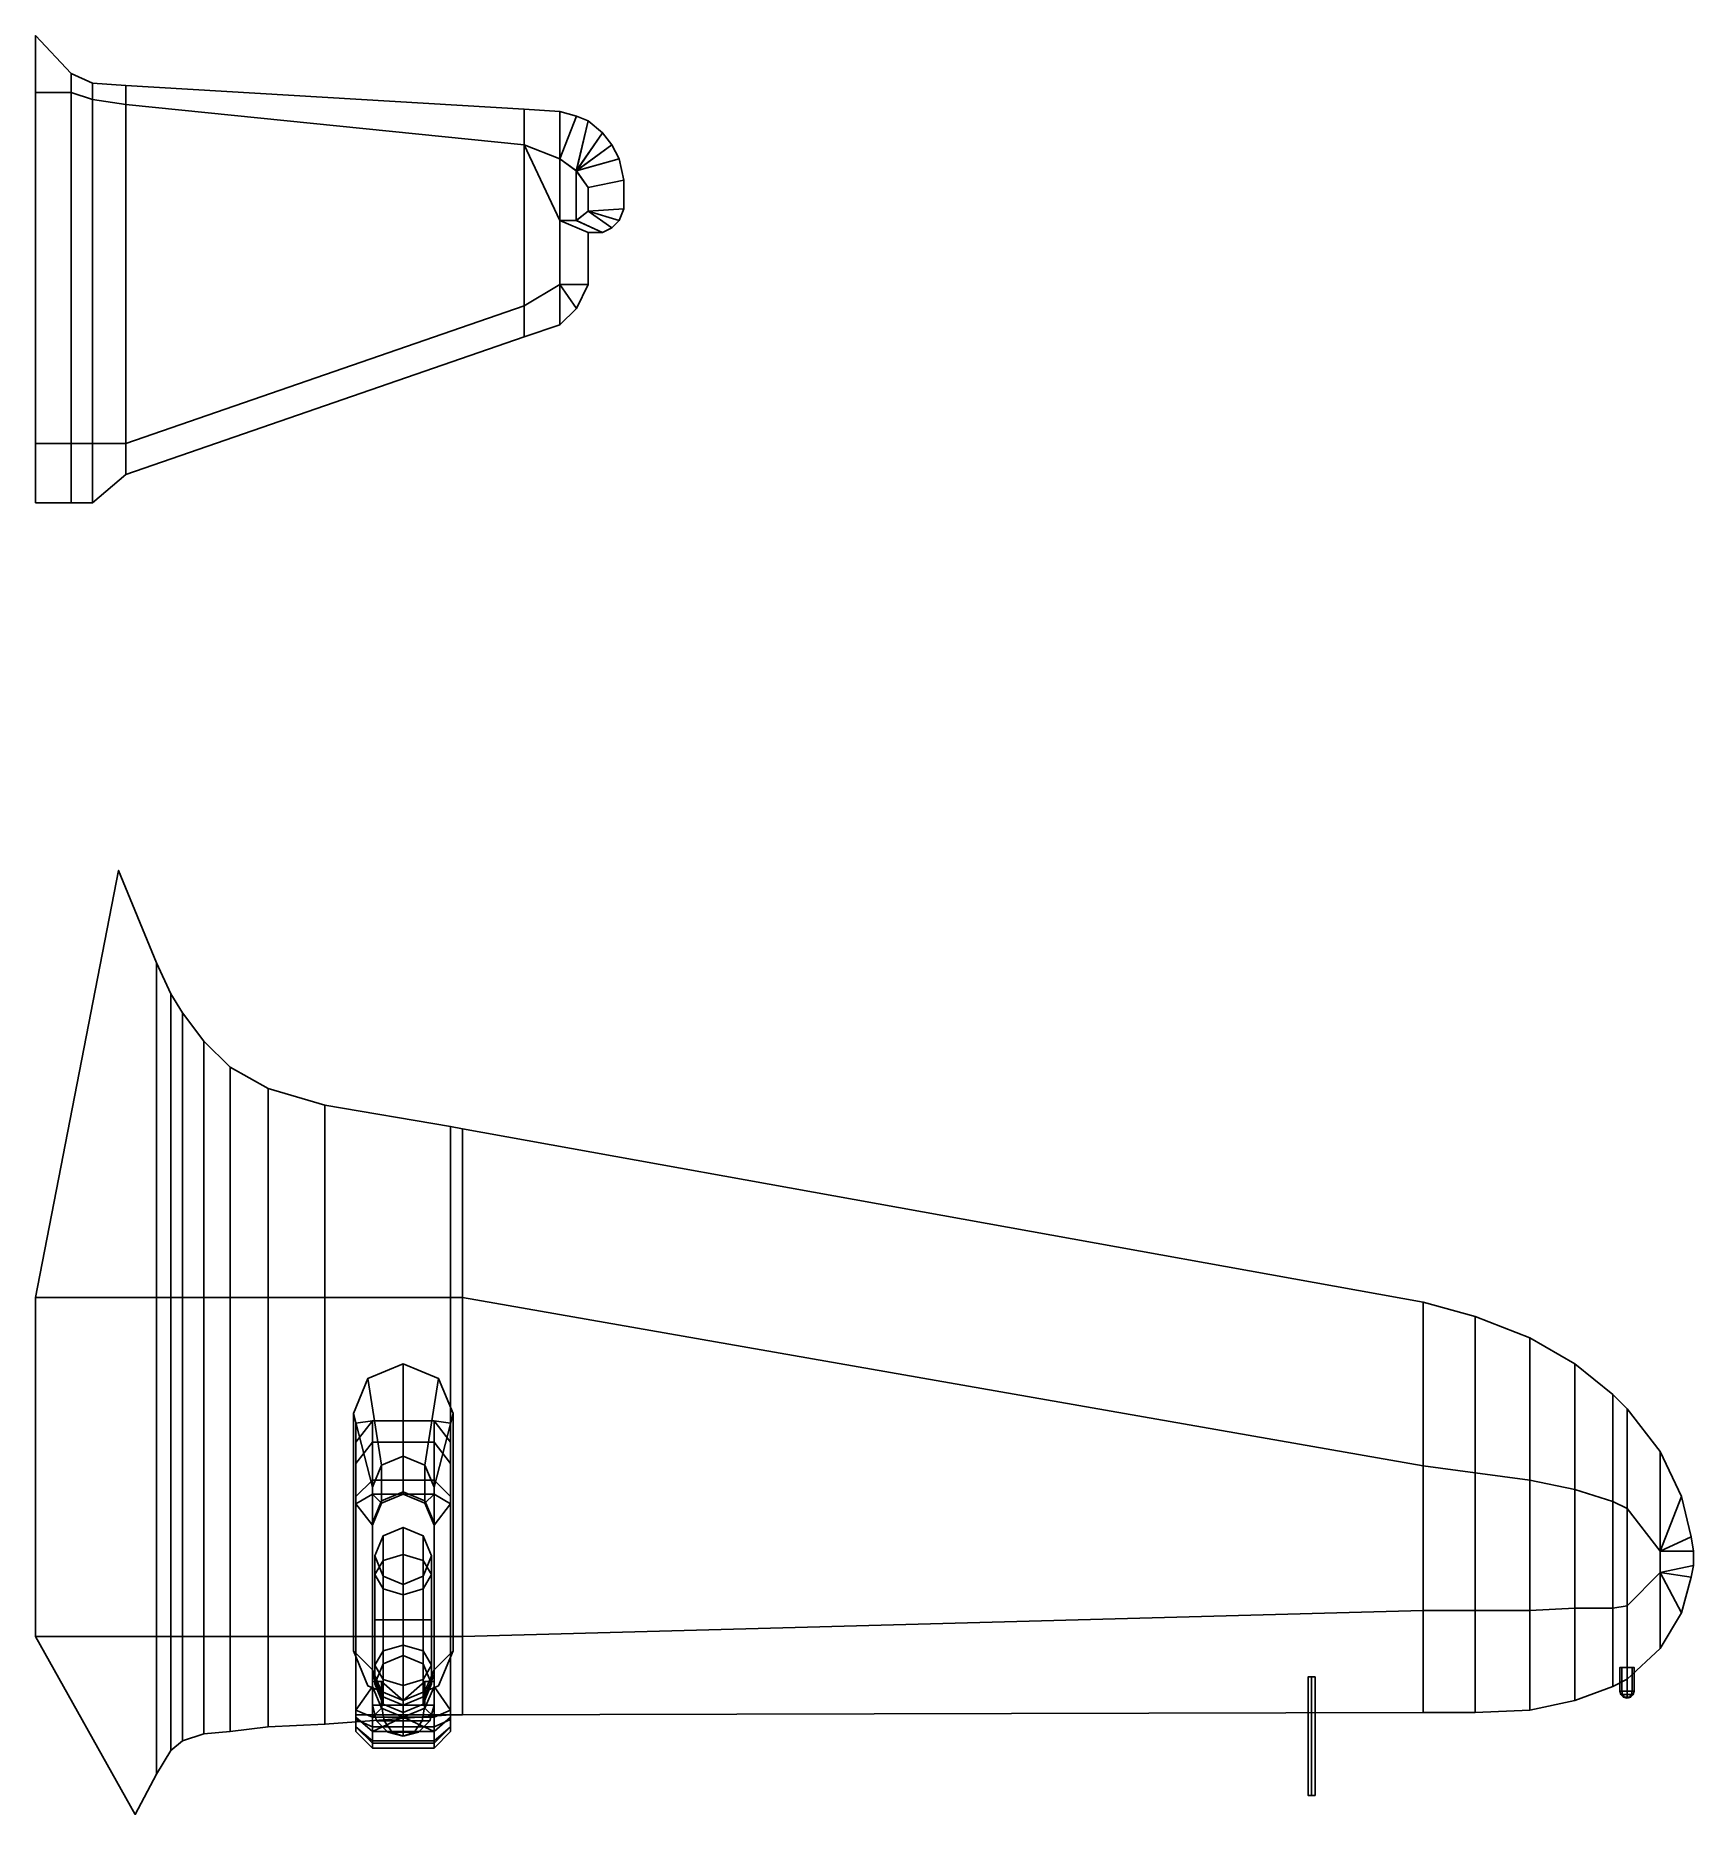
# Model space of a CAD drawing. Extents: x 0 to 6.99, y -2.87 to 4.63.
import ezdxf

# ---------------------------------------------------------------- set-up
doc = ezdxf.new("R2010")
doc.units = 0
doc.layers.add('WING', color=5, linetype='CONTINUOUS')

msp = doc.modelspace()

# ---------------------------------------------------------------- linework, layer by layer
at = {"layer": 'WING'}
for points in [[(0, 4.629999999999999, 0.3200000000000003), (0.1499999999999975, 4.469999999999999, 0.3199999999999985), (0.15, 4.39, 0.2400000000000002), (0, 4.39, 0.2400000000000002)], [(0.1499999999999975, 4.469999999999999, 0.3199999999999985), (0, 4.629999999999999, 0.3200000000000003), (0, 4.39, 0.3999999999999986), (0.1500000000000003, 4.39, 0.3999999999999986)], [(0.2399999999999973, 4.43, 0.3199999999999985), (0.1500000000000003, 4.469999999999999, 0.3199999999999985), (0.1500000000000003, 4.39, 0.3999999999999986), (0.24, 4.36, 0.3999999999999986)], [(0.1500000000000003, 4.469999999999999, 0.3199999999999985), (0.2399999999999973, 4.43, 0.3199999999999985), (0.2400000000000002, 4.36, 0.2400000000000002), (0.15, 4.39, 0.2400000000000002)], [(0.2400000000000002, 4.43, 0.3199999999999985), (0.3799999999999979, 4.419999999999999, 0.3199999999999985), (0.3800000000000027, 4.339999999999999, 0.2400000000000002), (0.2400000000000002, 4.36, 0.2400000000000002)], [(0.3799999999999979, 4.419999999999999, 0.3199999999999985), (0.2400000000000002, 4.43, 0.3199999999999985), (0.24, 4.36, 0.3999999999999986), (0.38, 4.339999999999999, 0.3999999999999986)], [(0, 2.91, 0.3999999999999986), (0.1500000000000003, 2.91, 0.3999999999999986), (0.1500000000000003, 4.39, 0.3999999999999986), (0, 4.39, 0.3999999999999986)], [(0.1500000000000003, 2.91, 0.2400000000000002), (0, 2.91, 0.2400000000000002), (0, 4.39, 0.2400000000000002), (0.1500000000000003, 4.39, 0.2400000000000002)], [(0.24, 2.91, 0.2400000000000002), (0.15, 2.91, 0.2400000000000002), (0.15, 4.39, 0.2400000000000002), (0.24, 4.36, 0.2400000000000002)], [(0.15, 2.91, 0.3999999999999986), (0.24, 2.91, 0.3999999999999986), (0.24, 4.36, 0.3999999999999986), (0.15, 4.39, 0.3999999999999986)], [(0.38, 2.91, 0.2400000000000002), (0.24, 2.91, 0.2400000000000002), (0.24, 4.36, 0.2400000000000002), (0.38, 4.339999999999999, 0.2400000000000002)], [(0.24, 2.91, 0.3999999999999986), (0.38, 2.91, 0.3999999999999986), (0.38, 4.339999999999999, 0.3999999999999986), (0.24, 4.36, 0.3999999999999986)], [(2.06, 4.32, 0.3199999999999985), (0.3800000000000008, 4.419999999999999, 0.3199999999999985), (0.3800000000000008, 4.339999999999999, 0.3999999999999986), (2.06, 4.169999999999999, 0.3800000000000008)], [(0.3800000000000008, 4.419999999999999, 0.3199999999999985), (2.06, 4.32, 0.3199999999999985), (2.06, 4.169999999999999, 0.2599999999999998), (0.3800000000000008, 4.339999999999999, 0.2400000000000002)], [(2.06, 3.49, 0.2599999999999998), (0.38, 2.91, 0.2400000000000002), (0.38, 4.339999999999999, 0.2400000000000002), (2.06, 4.169999999999999, 0.2599999999999998)], [(0.38, 2.91, 0.3999999999999986), (2.06, 3.49, 0.3800000000000008), (2.06, 4.169999999999999, 0.3800000000000008), (0.38, 4.339999999999999, 0.3999999999999986)], [(2.21, 4.31, 0.3199999999999985), (2.06, 4.32, 0.3199999999999985), (2.06, 4.169999999999999, 0.3800000000000008), (2.21, 4.11, 0.3800000000000008)], [(2.06, 4.32, 0.3199999999999985), (2.21, 4.31, 0.3199999999999985), (2.209999999999999, 4.11, 0.2599999999999998), (2.06, 4.169999999999999, 0.2599999999999998)], [(2.21, 4.31, 0.3199999999999985), (2.280000000000001, 4.29, 0.3199999999999985), (2.209999999999998, 4.110000000000001, 0.2599999999999998), (2.209999999999999, 4.110000000000004, 0.2600000000000016)], [(2.280000000000001, 4.29, 0.3199999999999985), (2.21, 4.31, 0.3199999999999985), (2.209999999999999, 4.11, 0.3800000000000008), (2.209999999999999, 4.109999999999997, 0.3800000000000008)], [(2.280000000000001, 4.29, 0.3199999999999985), (2.33, 4.27, 0.3199999999999985), (2.280000000000001, 4.059999999999998, 0.2599999999999998), (2.209999999999998, 4.110000000000001, 0.2599999999999998)], [(2.33, 4.27, 0.3199999999999985), (2.280000000000001, 4.29, 0.3199999999999985), (2.21, 4.11, 0.3800000000000008), (2.280000000000005, 4.060000000000023, 0.3699999999999957)], [(2.33, 4.27, 0.3199999999999985), (2.39, 4.219999999999999, 0.3199999999999985), (2.280000000000001, 4.059999999999998, 0.2599999999999998)], [(2.39, 4.219999999999999, 0.3199999999999985), (2.33, 4.27, 0.3199999999999985), (2.28, 4.06, 0.370000000000001)], [(2.39, 4.219999999999999, 0.3199999999999985), (2.429999999999999, 4.169999999999999, 0.3199999999999985), (2.280000000000001, 4.059999999999998, 0.2599999999999998)], [(2.429999999999999, 4.169999999999999, 0.3199999999999985), (2.39, 4.219999999999999, 0.3199999999999985), (2.28, 4.060000000000014, 0.370000000000001)], [(2.209999999999999, 3.58, 0.2599999999999998), (2.06, 3.49, 0.2599999999999998), (2.06, 4.169999999999999, 0.2599999999999998), (2.209999999999999, 3.85, 0.2599999999999998)], [(2.06, 3.49, 0.3800000000000008), (2.209999999999999, 3.58, 0.3800000000000008), (2.209999999999999, 3.85, 0.3800000000000008), (2.06, 4.169999999999999, 0.3800000000000008)], [(2.209999999999999, 3.85, 0.2599999999999998), (2.06, 4.169999999999999, 0.2599999999999998), (2.06, 4.169999999999999, 0.2599999999999998), (2.209999999999999, 4.11, 0.2599999999999998)], [(2.06, 4.169999999999999, 0.3800000000000008), (2.209999999999999, 3.85, 0.3800000000000008), (2.209999999999999, 4.11, 0.3800000000000008), (2.06, 4.169999999999999, 0.3800000000000008)], [(2.429999999999999, 4.169999999999999, 0.3199999999999985), (2.46, 4.11, 0.3199999999999985), (2.28, 4.059999999999998, 0.2599999999999998)], [(2.46, 4.11, 0.3199999999999985), (2.429999999999999, 4.169999999999999, 0.3199999999999985), (2.28, 4.060000000000014, 0.370000000000001)], [(2.209999999999999, 3.85, 0.3800000000000008), (2.28, 3.85, 0.370000000000001), (2.28, 4.06, 0.370000000000001), (2.209999999999999, 4.11, 0.3800000000000008)], [(2.28, 3.85, 0.2599999999999998), (2.209999999999999, 3.85, 0.2599999999999998), (2.209999999999999, 4.11, 0.2599999999999998), (2.28, 4.06, 0.2599999999999998)], [(2.46, 4.11, 0.3199999999999985), (2.48, 4.019999999999999, 0.3199999999999985), (2.33, 3.99, 0.2800000000000011), (2.280000000000002, 4.059999999999998, 0.2599999999999998)], [(2.48, 4.019999999999999, 0.3199999999999985), (2.46, 4.11, 0.3199999999999985), (2.280000000000002, 4.059999999999998, 0.370000000000001), (2.33, 3.99, 0.3600000000000012)], [(2.33, 3.89, 0.2800000000000011), (2.28, 3.85, 0.2599999999999998), (2.28, 4.06, 0.2599999999999998), (2.33, 3.99, 0.2800000000000011)], [(2.28, 3.85, 0.370000000000001), (2.33, 3.89, 0.3600000000000012), (2.33, 3.99, 0.3600000000000012), (2.28, 4.06, 0.370000000000001)], [(2.48, 3.9, 0.3199999999999985), (2.48, 4.019999999999999, 0.3199999999999985), (2.33, 3.99, 0.3600000000000012), (2.33, 3.89, 0.3600000000000012)], [(2.48, 4.019999999999999, 0.3199999999999985), (2.48, 3.9, 0.3199999999999985), (2.33, 3.89, 0.2800000000000011), (2.33, 3.99, 0.2800000000000011)], [(2.48, 3.9, 0.3199999999999985), (2.46, 3.85, 0.3199999999999985), (2.33, 3.89, 0.2800000000000011)], [(2.46, 3.85, 0.3199999999999985), (2.48, 3.9, 0.3199999999999985), (2.33, 3.89, 0.3600000000000012)], [(2.33, 3.8, 0.3199999999999985), (2.33, 3.58, 0.3199999999999985), (2.209999999999999, 3.580000000000001, 0.2599999999999998), (2.21, 3.85, 0.2599999999999998)], [(2.33, 3.58, 0.3199999999999985), (2.33, 3.8, 0.3199999999999985), (2.209999999999999, 3.85, 0.3800000000000008), (2.210000000000003, 3.580000000000001, 0.379999999999999)], [(2.33, 3.8, 0.3199999999999985), (2.39, 3.8, 0.3199999999999985), (2.280000000000001, 3.85, 0.370000000000001), (2.209999999999998, 3.850000000000001, 0.3800000000000008)], [(2.39, 3.8, 0.3199999999999985), (2.33, 3.8, 0.3199999999999985), (2.209999999999998, 3.850000000000001, 0.2599999999999998), (2.280000000000001, 3.85, 0.2599999999999998)], [(2.429999999999999, 3.82, 0.3199999999999985), (2.39, 3.8, 0.3199999999999985), (2.28, 3.850000000000001, 0.2599999999999998), (2.33, 3.89, 0.2800000000000011)], [(2.39, 3.8, 0.3199999999999985), (2.429999999999999, 3.82, 0.3199999999999985), (2.33, 3.89, 0.3600000000000012), (2.280000000000002, 3.849999999999999, 0.370000000000001)], [(2.429999999999999, 3.82, 0.3199999999999985), (2.46, 3.85, 0.3199999999999985), (2.33, 3.89, 0.3600000000000012)], [(2.46, 3.85, 0.3199999999999985), (2.429999999999999, 3.82, 0.3199999999999985), (2.33, 3.89, 0.2800000000000011)], [(2.21, 3.41, 0.3199999999999985), (2.06, 3.36, 0.3199999999999985), (2.059999999999999, 3.489999999999999, 0.2599999999999998), (2.21, 3.58, 0.2599999999999998)], [(2.06, 3.36, 0.3199999999999985), (2.21, 3.41, 0.3199999999999985), (2.21, 3.58, 0.3800000000000008), (2.06, 3.489999999999999, 0.3800000000000008)], [(2.21, 3.41, 0.3199999999999985), (2.280000000000001, 3.479999999999999, 0.3199999999999985), (2.21, 3.58, 0.3800000000000008)], [(2.280000000000001, 3.479999999999999, 0.3199999999999985), (2.21, 3.41, 0.3199999999999985), (2.21, 3.58, 0.2599999999999998)], [(2.33, 3.58, 0.3199999999999985), (2.280000000000001, 3.479999999999999, 0.3199999999999985), (2.209999999999999, 3.580000000000001, 0.2599999999999998)], [(2.280000000000001, 3.479999999999999, 0.3199999999999985), (2.33, 3.58, 0.3199999999999985), (2.209999999999999, 3.580000000000001, 0.3800000000000008)], [(2.06, 3.36, 0.3199999999999985), (0.3800000000000008, 2.780000000000002, 0.3199999999999985), (0.3800000000000008, 2.91, 0.2400000000000002), (2.059999999999999, 3.489999999999999, 0.2599999999999998)], [(0.3800000000000008, 2.780000000000002, 0.3199999999999985), (2.06, 3.36, 0.3199999999999985), (2.06, 3.49, 0.3800000000000008), (0.3800000000000008, 2.91, 0.3999999999999986)], [(0.1500000000000003, 2.66, 0.3199999999999985), (0, 2.66, 0.3200000000000003), (0, 2.91, 0.2400000000000002), (0.1500000000000003, 2.91, 0.2400000000000002)], [(0, 2.66, 0.3200000000000003), (0.1500000000000003, 2.66, 0.3199999999999985), (0.1500000000000003, 2.91, 0.3999999999999986), (0, 2.91, 0.3999999999999986)], [(0.2400000000000002, 2.66, 0.3199999999999985), (0.1500000000000003, 2.66, 0.3200000000000003), (0.1500000000000003, 2.91, 0.2400000000000002), (0.2400000000000002, 2.91, 0.2400000000000002)], [(0.1500000000000003, 2.66, 0.3200000000000003), (0.2400000000000002, 2.66, 0.3199999999999985), (0.2400000000000002, 2.91, 0.3999999999999986), (0.1500000000000003, 2.91, 0.3999999999999986)], [(0.3800000000000008, 2.78, 0.3199999999999985), (0.2400000000000002, 2.66, 0.3200000000000003), (0.2400000000000002, 2.91, 0.2400000000000002), (0.38, 2.91, 0.2400000000000002)], [(0.2400000000000002, 2.66, 0.3200000000000003), (0.3800000000000008, 2.78, 0.3199999999999985), (0.38, 2.91, 0.3999999999999986), (0.2400000000000002, 2.91, 0.3999999999999986)], [(0.51, -0.6900000000000003, -0.6000000000000015), (0, -0.69, -0.6000000000000015), (0.35, 1.11, -0.2599999999999998), (0.51, 0.7200000000000002, -0.3100000000000005)], [(0, -0.69), (0.51, -0.6900000000000003), (0.51, 0.7200000000000002, -0.3100000000000005), (0.35, 1.11, -0.2599999999999998)], [(0.51, -0.6900000000000003), (0.5700000000000001, -0.6900000000000003, -0.0500000000000007), (0.5700000000000001, 0.5899999999999999, -0.3600000000000012), (0.51, 0.7200000000000002, -0.3100000000000005)], [(0.5700000000000001, -0.6900000000000003, -0.6000000000000015), (0.51, -0.6900000000000003, -0.6000000000000015), (0.51, 0.7200000000000002, -0.3100000000000005), (0.5700000000000001, 0.5899999999999999, -0.3600000000000012)], [(0.6200000000000001, -0.69, -0.6000000000000015), (0.5700000000000001, -0.6900000000000003, -0.6000000000000015), (0.5700000000000001, 0.5899999999999999, -0.3600000000000012), (0.6200000000000001, 0.5100000000000003, -0.3800000000000008)], [(0.5700000000000001, -0.6900000000000003, -0.0500000000000007), (0.6200000000000001, -0.69, -0.1300000000000008), (0.6200000000000001, 0.5100000000000003, -0.3800000000000008), (0.5700000000000001, 0.5899999999999999, -0.3600000000000012)], [(0.6200000000000001, -0.69, -0.1300000000000008), (0.71, -0.69, -0.1699999999999999), (0.71, 0.3900000000000006, -0.4000000000000004), (0.6200000000000001, 0.5100000000000003, -0.3800000000000008)], [(0.71, -0.69, -0.6000000000000015), (0.6200000000000001, -0.69, -0.6000000000000015), (0.6200000000000001, 0.5100000000000003, -0.3800000000000008), (0.71, 0.3900000000000006, -0.4000000000000004)], [(0.8200000000000001, -0.69, -0.6000000000000015), (0.71, -0.69, -0.6000000000000015), (0.71, 0.3900000000000006, -0.4000000000000004), (0.8200000000000001, 0.2800000000000002, -0.4299999999999998)], [(0.71, -0.69, -0.1699999999999999), (0.8200000000000001, -0.69, -0.1699999999999999), (0.8200000000000001, 0.2800000000000002, -0.4299999999999998), (0.71, 0.3900000000000006, -0.4000000000000004)], [(0.8200000000000001, -0.69, -0.1699999999999999), (0.98, -0.69, -0.1799999999999997), (0.98, 0.1900000000000004, -0.4500000000000011), (0.8200000000000001, 0.2800000000000002, -0.4299999999999998)], [(0.98, -0.69, -0.6000000000000015), (0.8200000000000001, -0.69, -0.6000000000000015), (0.8200000000000001, 0.2800000000000002, -0.4299999999999998), (0.98, 0.1900000000000004, -0.4500000000000011)], [(1.219999999999999, -0.69, -0.6000000000000015), (0.98, -0.69, -0.6000000000000015), (0.98, 0.1900000000000004, -0.4500000000000011), (1.219999999999999, 0.1200000000000001, -0.4800000000000005)], [(0.98, -0.69, -0.1799999999999997), (1.219999999999999, -0.69, -0.1900000000000013), (1.219999999999999, 0.1200000000000001, -0.4800000000000005), (0.98, 0.1900000000000004, -0.4500000000000011)], [(1.75, -0.69, -0.6000000000000015), (1.219999999999999, -0.69, -0.6000000000000015), (1.219999999999999, 0.1200000000000001, -0.4800000000000005), (1.75, 0.0300000000000003, -0.5)], [(1.219999999999999, -0.69, -0.1900000000000013), (1.75, -0.69, -0.2100000000000008), (1.75, 0.0300000000000003, -0.5), (1.219999999999999, 0.1200000000000001, -0.4800000000000005)], [(1.75, -0.69, -0.2100000000000008), (1.8, -0.69, -0.2100000000000008), (1.8, 0.0200000000000005, -0.5), (1.75, 0.0300000000000003, -0.5)], [(1.8, -0.69, -0.6000000000000015), (1.75, -0.69, -0.6000000000000015), (1.75, 0.0300000000000003, -0.5), (1.8, 0.0200000000000005, -0.5)], [(5.849999999999999, -1.399999999999999, -0.3100000000000005), (1.8, -0.69, -0.6000000000000015), (1.8, 0.0200000000000005, -0.5), (5.849999999999999, -0.7099999999999999, -0.25)], [(1.8, -0.69, -0.2100000000000008), (5.85, -1.399999999999999, -0.0899999999999999), (5.849999999999999, -0.7099999999999999, -0.25), (1.8, 0.0200000000000005, -0.5)], [(0.5099999999999998, -2.119999999999999, -0.6000000000000015), (0, -2.119999999999999, -0.6000000000000015), (0, -0.69, -0.6000000000000015), (0.5099999999999998, -0.69, -0.6000000000000015)], [(0, -2.119999999999999), (0.5099999999999998, -2.119999999999999), (0.5099999999999998, -0.69), (0, -0.69)], [(0.51, -2.119999999999999), (0.57, -2.119999999999999, -0.0500000000000007), (0.5700000000000001, -0.6900000000000003, -0.0500000000000007), (0.51, -0.6900000000000003)], [(0.5700000000000001, -2.119999999999999, -0.6000000000000015), (0.51, -2.119999999999999, -0.6000000000000015), (0.51, -0.69, -0.6000000000000015), (0.5700000000000001, -0.69, -0.6000000000000015)], [(0.6200000000000001, -2.119999999999999, -0.6000000000000015), (0.5700000000000001, -2.119999999999999, -0.6000000000000015), (0.5700000000000001, -0.69, -0.6000000000000015), (0.6200000000000001, -0.69, -0.6000000000000015)], [(0.57, -2.119999999999999, -0.0500000000000007), (0.6200000000000001, -2.119999999999999, -0.1300000000000008), (0.6200000000000001, -0.69, -0.1300000000000008), (0.5700000000000001, -0.6900000000000003, -0.0500000000000007)], [(0.6200000000000001, -2.119999999999999, -0.1300000000000008), (0.7099999999999999, -2.119999999999999, -0.1699999999999999), (0.71, -0.69, -0.1699999999999999), (0.6200000000000001, -0.69, -0.1300000000000008)], [(0.71, -2.119999999999999, -0.6000000000000015), (0.6200000000000001, -2.119999999999999, -0.6000000000000015), (0.6200000000000001, -0.69, -0.6000000000000015), (0.71, -0.69, -0.6000000000000015)], [(0.8200000000000001, -2.119999999999999, -0.6000000000000015), (0.71, -2.119999999999999, -0.6000000000000015), (0.71, -0.69, -0.6000000000000015), (0.8200000000000001, -0.69, -0.6000000000000015)], [(0.7099999999999999, -2.119999999999999, -0.1699999999999999), (0.82, -2.119999999999999, -0.1699999999999999), (0.8200000000000001, -0.69, -0.1699999999999999), (0.71, -0.69, -0.1699999999999999)], [(0.98, -2.119999999999999, -0.6000000000000015), (0.8200000000000001, -2.119999999999999, -0.6000000000000015), (0.8200000000000001, -0.69, -0.6000000000000015), (0.98, -0.69, -0.6000000000000015)], [(0.82, -2.119999999999999, -0.1699999999999999), (0.9799999999999996, -2.119999999999999, -0.1799999999999997), (0.98, -0.69, -0.1799999999999997), (0.8200000000000001, -0.69, -0.1699999999999999)], [(1.219999999999999, -2.119999999999999, -0.6000000000000015), (0.98, -2.119999999999999, -0.6000000000000015), (0.98, -0.69, -0.6000000000000015), (1.219999999999999, -0.69, -0.6000000000000015)], [(0.9799999999999996, -2.119999999999999, -0.1799999999999997), (1.219999999999999, -2.119999999999999, -0.1900000000000013), (1.219999999999999, -0.69, -0.1900000000000013), (0.98, -0.69, -0.1799999999999997)], [(1.75, -2.119999999999999, -0.6000000000000015), (1.219999999999999, -2.119999999999999, -0.6000000000000015), (1.219999999999999, -0.69, -0.6000000000000015), (1.75, -0.69, -0.6000000000000015)], [(1.219999999999999, -2.119999999999999, -0.1900000000000013), (1.749999999999999, -2.119999999999999, -0.2100000000000008), (1.75, -0.69, -0.2100000000000008), (1.219999999999999, -0.69, -0.1900000000000013)], [(1.8, -2.119999999999999, -0.6000000000000015), (1.75, -2.119999999999999, -0.6000000000000015), (1.75, -0.69, -0.6000000000000015), (1.8, -0.69, -0.6000000000000015)], [(1.749999999999999, -2.119999999999999, -0.2100000000000008), (1.799999999999999, -2.119999999999999, -0.2100000000000008), (1.8, -0.69, -0.2100000000000008), (1.75, -0.69, -0.2100000000000008)], [(5.85, -2.009999999999999, -0.3100000000000005), (1.799999999999999, -2.119999999999999, -0.6000000000000015), (1.8, -0.69, -0.6000000000000015), (5.849999999999999, -1.399999999999999, -0.3100000000000005)], [(1.799999999999999, -2.119999999999999, -0.2100000000000008), (5.85, -2.009999999999999, -0.0899999999999999), (5.85, -1.399999999999999, -0.0899999999999999), (1.8, -0.69, -0.2100000000000008)], [(5.85, -1.399999999999999, -0.0899999999999999), (6.07, -1.429999999999999, -0.0800000000000001), (6.07, -0.7699999999999998, -0.2300000000000004), (5.849999999999999, -0.7099999999999999, -0.25)], [(6.07, -1.429999999999999, -0.2900000000000009), (5.849999999999999, -1.399999999999999, -0.3100000000000005), (5.849999999999999, -0.7099999999999999, -0.25), (6.07, -0.7699999999999998, -0.2300000000000004)], [(6.07, -1.429999999999999, -0.0800000000000001), (6.299999999999999, -1.459999999999999, -0.0800000000000001), (6.299999999999999, -0.8599999999999997, -0.2100000000000008), (6.07, -0.7699999999999998, -0.2300000000000004)], [(6.299999999999999, -1.459999999999999, -0.2700000000000013), (6.07, -1.429999999999999, -0.2900000000000009), (6.07, -0.7699999999999998, -0.2300000000000004), (6.299999999999999, -0.8599999999999997, -0.2100000000000008)], [(6.49, -1.499999999999999, -0.25), (6.299999999999999, -1.459999999999999, -0.2700000000000013), (6.299999999999999, -0.8599999999999997, -0.2100000000000008), (6.49, -0.9699999999999998, -0.2000000000000011)], [(6.299999999999999, -1.459999999999999, -0.0800000000000001), (6.49, -1.499999999999999, -0.0899999999999999), (6.49, -0.9699999999999998, -0.2000000000000011), (6.299999999999999, -0.8599999999999997, -0.2100000000000008)], [(1.401507575950825, -1.031507575950825, -0.48), (1.55, -0.9700000000000002, -0.48), (1.55, -1.36, -1.03), (1.458076118445748, -1.398076118445749, -1.03)], [(1.55, -0.9700000000000002, -0.48), (1.698492424049175, -1.031507575950825, -0.48), (1.641923881554251, -1.398076118445749, -1.03), (1.55, -1.36, -1.03)], [(6.49, -1.499999999999999, -0.0899999999999999), (6.65, -1.549999999999999, -0.1000000000000014), (6.65, -1.099999999999999, -0.1900000000000013), (6.49, -0.9699999999999998, -0.2000000000000011)], [(6.65, -1.549999999999999, -0.2300000000000004), (6.49, -1.499999999999999, -0.25), (6.49, -0.9699999999999998, -0.2000000000000011), (6.65, -1.099999999999999, -0.1900000000000013)], [(1.34, -1.18, -0.48), (1.401507575950825, -1.031507575950825, -0.48), (1.458076118445748, -1.398076118445749, -1.03), (1.419999999999999, -1.49, -1.03)], [(1.698492424049175, -1.031507575950825, -0.48), (1.759999999999999, -1.18, -0.48), (1.68, -1.49, -1.03), (1.641923881554251, -1.398076118445749, -1.03)], [(6.709999999999999, -1.579999999999999, -0.2200000000000006), (6.65, -1.549999999999999, -0.2300000000000004), (6.65, -1.099999999999999, -0.1900000000000013), (6.709999999999999, -1.159999999999999, -0.1799999999999997)], [(6.65, -1.549999999999999, -0.1000000000000014), (6.709999999999999, -1.579999999999999, -0.1000000000000014), (6.709999999999999, -1.159999999999999, -0.1799999999999997), (6.65, -1.099999999999999, -0.1900000000000013)], [(1.34, -2.18, -0.48), (1.34, -1.18, -0.48), (1.419999999999999, -1.49, -1.03), (1.419999999999999, -2.26, -1.03)], [(1.759999999999999, -1.18, -0.48), (1.759999999999999, -2.18, -0.48), (1.68, -2.26, -1.03), (1.68, -1.49, -1.03)], [(6.709999999999999, -1.579999999999999, -0.1000000000000014), (6.85, -1.759999999999999, -0.120000000000001), (6.85, -1.339999999999999, -0.1699999999999999), (6.709999999999999, -1.159999999999999, -0.1799999999999997)], [(6.85, -1.759999999999999, -0.1900000000000013), (6.709999999999999, -1.579999999999999, -0.2200000000000006), (6.709999999999999, -1.159999999999999, -0.1799999999999997), (6.85, -1.339999999999999, -0.1699999999999999)], [(1.419999999999999, -1.209999999999999, -1.589999999999999), (1.35, -1.3, -1.589999999999999), (1.35, -1.39, -1.5), (1.419999999999999, -1.3, -1.5)], [(1.419999999999999, -1.209999999999999, -1.589999999999999), (1.35, -1.219999999999999, -1.62), (1.35, -1.3, -1.589999999999999), (1.419999999999999, -1.209999999999999, -1.589999999999999)], [(1.35, -1.219999999999999, -1.62), (1.35, -1.34, -1.690000000000001), (1.35, -1.3, -1.589999999999999)], [(1.679999999999999, -1.209999999999999, -1.589999999999999), (1.419999999999999, -1.209999999999999, -1.589999999999999), (1.419999999999999, -1.3, -1.5), (1.679999999999999, -1.3, -1.5)], [(1.75, -1.3, -1.589999999999999), (1.679999999999999, -1.209999999999999, -1.589999999999999), (1.679999999999999, -1.3, -1.5), (1.75, -1.39, -1.5)], [(1.75, -1.219999999999999, -1.62), (1.679999999999999, -1.209999999999999, -1.589999999999999), (1.679999999999999, -1.209999999999999, -1.589999999999999), (1.75, -1.3, -1.589999999999999)], [(1.75, -1.34, -1.690000000000001), (1.75, -1.219999999999999, -1.62), (1.75, -1.3, -1.589999999999999)], [(1.419999999999999, -1.3, -1.5), (1.35, -1.39, -1.5), (1.35, -1.53, -1.379999999999999), (1.419999999999999, -1.459999999999999, -1.379999999999999)], [(1.35, -1.3, -1.589999999999999), (1.35, -1.34, -1.690000000000001), (1.35, -1.56, -1.350000000000001), (1.35, -1.39, -1.5)], [(1.35, -1.509999999999999, -1.760000000000001), (1.35, -1.63, -1.8), (1.35, -1.56, -1.350000000000001), (1.35, -1.34, -1.690000000000001)], [(1.679999999999999, -1.3, -1.5), (1.419999999999999, -1.3, -1.5), (1.419999999999999, -1.459999999999999, -1.379999999999999), (1.679999999999999, -1.459999999999999, -1.379999999999999)], [(1.75, -1.39, -1.5), (1.679999999999999, -1.3, -1.5), (1.679999999999999, -1.459999999999999, -1.379999999999999), (1.75, -1.53, -1.379999999999999)], [(1.75, -1.34, -1.690000000000001), (1.75, -1.3, -1.589999999999999), (1.75, -1.39, -1.5), (1.75, -1.56, -1.350000000000001)], [(1.75, -1.63, -1.8), (1.75, -1.509999999999999, -1.760000000000001), (1.75, -1.34, -1.690000000000001), (1.75, -1.56, -1.350000000000001)], [(6.85, -1.759999999999999, -0.120000000000001), (6.85, -1.759999999999999, -0.120000000000001), (6.94, -1.529999999999999, -0.1500000000000003), (6.85, -1.339999999999999, -0.1699999999999999)], [(6.85, -1.759999999999999, -0.1900000000000013), (6.85, -1.759999999999999, -0.1900000000000013), (6.85, -1.339999999999999, -0.1699999999999999), (6.94, -1.529999999999999, -0.1500000000000003)], [(1.458076118445748, -1.548076118445749, -1.23), (1.419999999999999, -1.64, -1.23), (1.419999999999999, -1.49, -1.030000000000001), (1.458076118445748, -1.398076118445749, -1.030000000000001)], [(1.55, -1.51, -1.23), (1.458076118445748, -1.548076118445749, -1.23), (1.458076118445748, -1.398076118445749, -1.030000000000001), (1.55, -1.36, -1.030000000000001)], [(1.641923881554251, -1.548076118445749, -1.23), (1.55, -1.51, -1.23), (1.55, -1.36, -1.030000000000001), (1.641923881554251, -1.398076118445749, -1.030000000000001)], [(1.68, -1.64, -1.23), (1.641923881554251, -1.548076118445749, -1.23), (1.641923881554251, -1.398076118445749, -1.030000000000001), (1.68, -1.49, -1.030000000000001)], [(6.07, -2.009999999999999, -0.2900000000000009), (5.85, -2.009999999999999, -0.3100000000000005), (5.849999999999999, -1.399999999999999, -0.3100000000000005), (6.07, -1.429999999999999, -0.2900000000000009)], [(5.85, -2.009999999999999, -0.0899999999999999), (6.07, -2.009999999999999, -0.0800000000000001), (6.07, -1.429999999999999, -0.0800000000000001), (5.85, -1.399999999999999, -0.0899999999999999)], [(1.419999999999999, -1.459999999999999, -1.379999999999999), (1.35, -1.53, -1.379999999999999), (1.35, -1.56, -1.350000000000001), (1.419999999999999, -1.52, -1.32)], [(1.679999999999999, -1.459999999999999, -1.379999999999999), (1.419999999999999, -1.459999999999999, -1.379999999999999), (1.419999999999999, -1.52, -1.32), (1.679999999999999, -1.52, -1.32)], [(1.419999999999999, -1.64, -1.23), (1.419999999999999, -2.26, -1.23), (1.419999999999999, -2.26, -1.030000000000001), (1.419999999999999, -1.49, -1.030000000000001)], [(1.75, -1.53, -1.379999999999999), (1.679999999999999, -1.459999999999999, -1.379999999999999), (1.679999999999999, -1.52, -1.32), (1.75, -1.56, -1.350000000000001)], [(1.68, -2.26, -1.23), (1.68, -1.64, -1.23), (1.68, -1.49, -1.030000000000001), (1.68, -2.26, -1.030000000000001)], [(6.299999999999999, -2.009999999999999, -0.2700000000000013), (6.07, -2.009999999999999, -0.2900000000000009), (6.07, -1.429999999999999, -0.2900000000000009), (6.299999999999999, -1.459999999999999, -0.2700000000000013)], [(6.07, -2.009999999999999, -0.0800000000000001), (6.299999999999999, -2.009999999999999, -0.0800000000000001), (6.299999999999999, -1.459999999999999, -0.0800000000000001), (6.07, -1.429999999999999, -0.0800000000000001)], [(6.49, -2, -0.25), (6.299999999999999, -2.009999999999999, -0.2700000000000013), (6.299999999999999, -1.459999999999999, -0.2700000000000013), (6.49, -1.499999999999999, -0.25)], [(6.299999999999999, -2.009999999999999, -0.0800000000000001), (6.49, -2, -0.0899999999999999), (6.49, -1.499999999999999, -0.0899999999999999), (6.299999999999999, -1.459999999999999, -0.0800000000000001)], [(6.49, -2, -0.0899999999999999), (6.65, -2, -0.1000000000000014), (6.65, -1.549999999999999, -0.1000000000000014), (6.49, -1.499999999999999, -0.0899999999999999)], [(6.65, -2, -0.2300000000000004), (6.49, -2, -0.25), (6.49, -1.499999999999999, -0.25), (6.65, -1.549999999999999, -0.2300000000000004)], [(1.419999999999999, -1.52, -1.32), (1.35, -1.56, -1.350000000000001), (1.35, -1.56, -1.350000000000001), (1.419999999999999, -1.52, -1.309999999999998)], [(1.35, -1.56, -1.350000000000001), (1.35, -1.56, -1.350000000000001), (1.419999999999999, -1.65, -1.309999999999998), (1.419999999999999, -1.52, -1.309999999999998)], [(1.35, -2.06, -1.859999999999999), (1.35, -2.2, -1.859999999999999), (1.35, -2.43, -1.350000000000001), (1.35, -1.56, -1.350000000000001)], [(1.35, -1.85, -1.829999999999998), (1.35, -2.06, -1.859999999999999), (1.35, -1.56, -1.350000000000001), (1.35, -1.7, -1.780000000000001)], [(1.35, -1.64, -1.8), (1.35, -1.669999999999999, -1.780000000000001), (1.35, -1.56, -1.350000000000001), (1.35, -1.63, -1.8)], [(1.35, -1.67, -1.780000000000001), (1.35, -1.7, -1.780000000000001), (1.35, -1.56, -1.350000000000001), (1.35, -1.67, -1.780000000000001)], [(1.35, -1.56, -1.350000000000001), (1.35, -2.43, -1.349999999999997), (1.419999999999999, -2.33, -1.309999999999998), (1.419999999999999, -1.65, -1.309999999999998)], [(1.679999999999999, -1.52, -1.32), (1.419999999999999, -1.52, -1.32), (1.550000000000001, -1.52, -1.309999999999998), (1.55, -1.52, -1.309999999999998)], [(1.419999999999999, -1.52, -1.32), (1.42, -1.519999999999999, -1.309999999999998), (1.550000000000002, -1.519999999999999, -1.309999999999998)], [(1.419999999999999, -1.519999999999999, -1.309999999999998), (1.419999999999999, -1.519999999999999, -1.309999999999998), (1.458076118445748, -1.558076118445749, -1.309999999999998), (1.55, -1.52, -1.309999999999998)], [(1.419999999999999, -1.52, -1.309999999999998), (1.419999999999999, -1.52, -1.309999999999998), (1.419999999999999, -1.65, -1.309999999999998), (1.458076118445748, -1.558076118445749, -1.309999999999998)], [(1.458076118445748, -1.558076118445749, -1.260000000000001), (1.419999999999999, -1.65, -1.260000000000001), (1.419999999999999, -1.64, -1.23), (1.458076118445748, -1.548076118445749, -1.23)], [(1.458076118445748, -1.558076118445749, -1.309999999999998), (1.419999999999999, -1.65, -1.309999999999998), (1.419999999999999, -1.65, -1.260000000000001), (1.458076118445748, -1.558076118445749, -1.260000000000001)], [(1.55, -1.52, -1.260000000000001), (1.458076118445748, -1.558076118445749, -1.260000000000001), (1.458076118445748, -1.548076118445749, -1.23), (1.55, -1.51, -1.23)], [(1.55, -1.52, -1.309999999999998), (1.458076118445748, -1.558076118445749, -1.309999999999998), (1.458076118445748, -1.558076118445749, -1.260000000000001), (1.55, -1.52, -1.260000000000001)], [(1.641923881554251, -1.558076118445749, -1.260000000000001), (1.55, -1.52, -1.260000000000001), (1.55, -1.51, -1.23), (1.641923881554251, -1.548076118445749, -1.23)], [(1.641923881554251, -1.558076118445749, -1.309999999999998), (1.55, -1.52, -1.309999999999998), (1.55, -1.52, -1.260000000000001), (1.641923881554251, -1.558076118445749, -1.260000000000001)], [(1.679999999999999, -1.52, -1.32), (1.550000000000001, -1.52, -1.309999999999998), (1.680000000000002, -1.52, -1.309999999999998)], [(1.679999999999999, -1.52, -1.309999999999998), (1.679999999999999, -1.52, -1.309999999999998), (1.55, -1.52, -1.309999999999998), (1.641923881554251, -1.558076118445749, -1.309999999999998)], [(1.680000000000002, -1.52, -1.309999999999998), (1.680000000000002, -1.52, -1.309999999999998), (1.641923881554251, -1.558076118445749, -1.309999999999998), (1.68, -1.65, -1.309999999999998)], [(1.68, -1.65, -1.260000000000001), (1.641923881554251, -1.558076118445749, -1.260000000000001), (1.641923881554251, -1.548076118445749, -1.23), (1.68, -1.64, -1.23)], [(1.68, -1.65, -1.309999999999998), (1.641923881554251, -1.558076118445749, -1.309999999999998), (1.641923881554251, -1.558076118445749, -1.260000000000001), (1.68, -1.65, -1.260000000000001)], [(1.75, -1.56, -1.350000000000001), (1.679999999999999, -1.52, -1.32), (1.679999999999999, -1.52, -1.309999999999998), (1.75, -1.56, -1.350000000000001)], [(1.75, -1.56, -1.350000000000001), (1.75, -1.56, -1.350000000000001), (1.679999999999999, -1.52, -1.309999999999998), (1.68, -1.65, -1.309999999999998)], [(1.75, -2.43, -1.350000000000001), (1.75, -1.56, -1.350000000000001), (1.68, -1.65, -1.309999999999998), (1.68, -2.33, -1.309999999999998)], [(1.75, -2.2, -1.859999999999999), (1.75, -2.06, -1.859999999999999), (1.75, -1.56, -1.350000000000001), (1.75, -2.43, -1.350000000000001)], [(1.75, -2.06, -1.859999999999999), (1.75, -1.85, -1.829999999999998), (1.75, -1.7, -1.780000000000001), (1.75, -1.56, -1.350000000000001)], [(1.75, -1.669999999999999, -1.780000000000001), (1.75, -1.64, -1.8), (1.75, -1.63, -1.8), (1.75, -1.56, -1.350000000000001)], [(1.75, -1.7, -1.780000000000001), (1.75, -1.67, -1.780000000000001), (1.75, -1.67, -1.780000000000001), (1.75, -1.56, -1.350000000000001)], [(6.709999999999999, -1.989999999999999, -0.2200000000000006), (6.65, -2, -0.2300000000000004), (6.65, -1.549999999999999, -0.2300000000000004), (6.709999999999999, -1.579999999999999, -0.2200000000000006)], [(6.65, -2, -0.1000000000000014), (6.709999999999999, -1.989999999999999, -0.1000000000000014), (6.709999999999999, -1.579999999999999, -0.1000000000000014), (6.65, -1.549999999999999, -0.1000000000000014)], [(6.85, -1.759999999999999, -0.1900000000000013), (6.85, -1.759999999999999, -0.1900000000000013), (6.94, -1.529999999999999, -0.1500000000000003), (6.98, -1.699999999999999, -0.1500000000000003)], [(6.85, -1.759999999999999, -0.120000000000001), (6.85, -1.759999999999999, -0.120000000000001), (6.98, -1.699999999999999, -0.1500000000000003), (6.94, -1.529999999999999, -0.1500000000000003)], [(1.419999999999999, -1.65, -1.260000000000001), (1.419999999999999, -2.28, -1.269999999999999), (1.419999999999999, -2.26, -1.23), (1.419999999999999, -1.64, -1.23)], [(1.68, -2.28, -1.269999999999999), (1.68, -1.65, -1.260000000000001), (1.68, -1.64, -1.23), (1.68, -2.26, -1.23)], [(6.709999999999999, -1.989999999999999, -0.1000000000000014), (6.85, -1.849999999999999, -0.120000000000001), (6.85, -1.759999999999999, -0.120000000000001), (6.709999999999999, -1.579999999999999, -0.1000000000000014)], [(6.85, -1.849999999999999, -0.1900000000000013), (6.709999999999999, -1.989999999999999, -0.2200000000000006), (6.709999999999999, -1.579999999999999, -0.2200000000000006), (6.85, -1.759999999999999, -0.1900000000000013)], [(1.419999999999999, -1.65, -1.309999999999998), (1.419999999999999, -2.33, -1.309999999999998), (1.419999999999999, -2.28, -1.269999999999999), (1.419999999999999, -1.65, -1.260000000000001)], [(1.465147186257614, -1.799081169079631, -1.960918830920367), (1.43, -1.859081169079631, -1.900918830920367), (1.43, -1.78, -1.709999999999999), (1.465147186257614, -1.695147186257614, -1.709999999999999)], [(1.55, -1.774228355337245, -1.985771644662753), (1.465147186257614, -1.799081169079631, -1.960918830920367), (1.465147186257614, -1.695147186257614, -1.709999999999999), (1.55, -1.66, -1.709999999999999)], [(1.634852813742385, -1.799081169079631, -1.960918830920367), (1.55, -1.774228355337245, -1.985771644662753), (1.55, -1.66, -1.709999999999999), (1.634852813742385, -1.695147186257614, -1.709999999999999)], [(1.67, -1.859081169079631, -1.900918830920367), (1.634852813742385, -1.799081169079631, -1.960918830920367), (1.634852813742385, -1.695147186257614, -1.709999999999999), (1.67, -1.78, -1.71)], [(1.68, -2.33, -1.309999999999998), (1.68, -1.65, -1.309999999999998), (1.68, -1.65, -1.260000000000001), (1.68, -2.28, -1.269999999999999)], [(6.85, -1.759999999999999, -0.120000000000001), (6.85, -1.759999999999999, -0.120000000000001), (6.99, -1.759999999999999, -0.1500000000000003), (6.98, -1.699999999999999, -0.1500000000000003)], [(6.85, -1.759999999999999, -0.1900000000000013), (6.85, -1.759999999999999, -0.1900000000000013), (6.98, -1.699999999999999, -0.1500000000000003), (6.99, -1.759999999999999, -0.1500000000000003)], [(1.43, -1.859081169079631, -1.900918830920367), (1.465147186257614, -1.919081169079631, -1.840918830920367), (1.465147186257614, -1.864852813742385, -1.709999999999999), (1.43, -1.78, -1.709999999999999)], [(1.465147186257614, -2.049999999999999, -2.064852813742385), (1.429999999999999, -2.049999999999999, -1.979999999999999), (1.43, -1.859081169079631, -1.900918830920367), (1.465147186257614, -1.799081169079631, -1.960918830920367)], [(1.549999999999999, -2.049999999999999, -2.1), (1.465147186257614, -2.049999999999999, -2.064852813742385), (1.465147186257614, -1.799081169079631, -1.960918830920367), (1.55, -1.774228355337245, -1.985771644662753)], [(1.634852813742385, -2.049999999999999, -2.064852813742385), (1.549999999999999, -2.049999999999999, -2.1), (1.55, -1.774228355337245, -1.985771644662753), (1.634852813742385, -1.799081169079631, -1.960918830920367)], [(1.634852813742385, -1.919081169079631, -1.840918830920367), (1.67, -1.859081169079631, -1.900918830920367), (1.67, -1.78, -1.71), (1.634852813742385, -1.864852813742385, -1.709999999999999)], [(1.669999999999999, -2.049999999999999, -1.979999999999999), (1.634852813742385, -2.049999999999999, -2.064852813742385), (1.634852813742385, -1.799081169079631, -1.960918830920367), (1.67, -1.859081169079631, -1.900918830920367)], [(6.85, -1.849999999999999, -0.1900000000000013), (6.85, -1.759999999999999, -0.1900000000000013), (6.99, -1.759999999999999, -0.1500000000000003), (6.99, -1.819999999999999, -0.1500000000000003)], [(6.85, -1.759999999999999, -0.120000000000001), (6.85, -1.849999999999999, -0.120000000000001), (6.99, -1.819999999999999, -0.1500000000000003), (6.99, -1.759999999999999, -0.1500000000000003)], [(1.429999999999999, -2.049999999999999, -1.979999999999999), (1.465147186257614, -2.049999999999999, -1.895147186257614), (1.465147186257614, -1.919081169079631, -1.840918830920367), (1.43, -1.859081169079631, -1.900918830920367)], [(1.465147186257614, -1.919081169079631, -1.840918830920367), (1.55, -1.943933982822017, -1.816066017177981), (1.55, -1.9, -1.709999999999999), (1.465147186257614, -1.864852813742385, -1.709999999999999)], [(1.55, -1.943933982822017, -1.816066017177981), (1.634852813742385, -1.919081169079631, -1.840918830920367), (1.634852813742385, -1.864852813742385, -1.709999999999999), (1.55, -1.9, -1.709999999999999)], [(1.634852813742385, -2.049999999999999, -1.895147186257614), (1.669999999999999, -2.049999999999999, -1.979999999999999), (1.67, -1.859081169079631, -1.900918830920367), (1.634852813742385, -1.919081169079631, -1.840918830920367)], [(6.709999999999999, -1.989999999999999, -0.2200000000000006), (6.85, -1.849999999999999, -0.1900000000000013), (6.85, -2.17, -0.1699999999999999), (6.709999999999999, -2.299999999999999, -0.1799999999999997)], [(6.85, -1.849999999999999, -0.120000000000001), (6.709999999999999, -1.989999999999999, -0.1000000000000014), (6.709999999999999, -2.299999999999999, -0.1799999999999997), (6.85, -2.17, -0.1699999999999999)], [(6.85, -1.849999999999999, -0.1900000000000013), (6.85, -1.849999999999999, -0.1900000000000013), (6.99, -1.819999999999999, -0.1500000000000003), (6.98, -1.869999999999999, -0.1500000000000003)], [(6.85, -1.849999999999999, -0.120000000000001), (6.85, -1.849999999999999, -0.120000000000001), (6.98, -1.869999999999999, -0.1500000000000003), (6.99, -1.819999999999999, -0.1500000000000003)], [(6.85, -1.849999999999999, -0.120000000000001), (6.85, -1.849999999999999, -0.120000000000001), (6.94, -2.02, -0.1500000000000003), (6.98, -1.869999999999999, -0.1500000000000003)], [(6.85, -1.849999999999999, -0.1900000000000013), (6.85, -1.849999999999999, -0.1900000000000013), (6.98, -1.869999999999999, -0.1500000000000003), (6.94, -2.02, -0.1500000000000003)], [(6.85, -1.849999999999999, -0.1900000000000013), (6.85, -1.849999999999999, -0.1900000000000013), (6.94, -2.02, -0.1500000000000003), (6.85, -2.17, -0.1699999999999999)], [(6.85, -1.849999999999999, -0.120000000000001), (6.85, -1.849999999999999, -0.120000000000001), (6.85, -2.17, -0.1699999999999999), (6.94, -2.02, -0.1500000000000003)], [(1.465147186257614, -2.049999999999999, -1.895147186257614), (1.549999999999999, -2.049999999999999, -1.859999999999999), (1.55, -1.943933982822017, -1.816066017177981), (1.465147186257614, -1.919081169079631, -1.840918830920367)], [(1.549999999999999, -2.049999999999999, -1.859999999999999), (1.634852813742385, -2.049999999999999, -1.895147186257614), (1.634852813742385, -1.919081169079631, -1.840918830920367), (1.55, -1.943933982822017, -1.816066017177981)], [(1.799999999999999, -2.119999999999999, -0.6000000000000015), (5.85, -2.009999999999999, -0.3100000000000005), (5.85, -2.439999999999999, -0.25), (1.799999999999999, -2.449999999999999, -0.5)], [(5.85, -2.009999999999999, -0.0899999999999999), (1.799999999999999, -2.119999999999999, -0.2100000000000008), (1.799999999999999, -2.449999999999999, -0.5), (5.85, -2.439999999999999, -0.25)], [(5.85, -2.009999999999999, -0.3100000000000005), (6.07, -2.009999999999999, -0.2900000000000009), (6.07, -2.439999999999999, -0.2300000000000004), (5.85, -2.439999999999999, -0.25)], [(6.07, -2.009999999999999, -0.0800000000000001), (5.85, -2.009999999999999, -0.0899999999999999), (5.85, -2.439999999999999, -0.25), (6.07, -2.439999999999999, -0.2300000000000004)], [(6.299999999999999, -2.009999999999999, -0.0800000000000001), (6.07, -2.009999999999999, -0.0800000000000001), (6.07, -2.439999999999999, -0.2300000000000004), (6.299999999999999, -2.429999999999999, -0.2100000000000008)], [(6.07, -2.009999999999999, -0.2900000000000009), (6.299999999999999, -2.009999999999999, -0.2700000000000013), (6.299999999999999, -2.429999999999999, -0.2100000000000008), (6.07, -2.439999999999999, -0.2300000000000004)], [(6.299999999999999, -2.009999999999999, -0.2700000000000013), (6.49, -2, -0.25), (6.49, -2.389999999999999, -0.2000000000000011), (6.299999999999999, -2.429999999999999, -0.2100000000000008)], [(6.49, -2, -0.0899999999999999), (6.299999999999999, -2.009999999999999, -0.0800000000000001), (6.299999999999999, -2.429999999999999, -0.2100000000000008), (6.49, -2.389999999999999, -0.2000000000000011)], [(6.65, -2, -0.1000000000000014), (6.49, -2, -0.0899999999999999), (6.49, -2.389999999999999, -0.2000000000000011), (6.65, -2.329999999999999, -0.1900000000000013)], [(6.49, -2, -0.25), (6.65, -2, -0.2300000000000004), (6.65, -2.329999999999999, -0.1900000000000013), (6.49, -2.389999999999999, -0.2000000000000011)], [(6.65, -2, -0.2300000000000004), (6.709999999999999, -1.989999999999999, -0.2200000000000006), (6.709999999999999, -2.299999999999999, -0.1799999999999997), (6.65, -2.329999999999999, -0.1900000000000013)], [(6.709999999999999, -1.989999999999999, -0.1000000000000014), (6.65, -2, -0.1000000000000014), (6.65, -2.329999999999999, -0.1900000000000013), (6.709999999999999, -2.299999999999999, -0.1799999999999997)], [(1.429999999999999, -2.240918830920367, -1.900918830920367), (1.465147186257614, -2.180918830920367, -1.840918830920368), (1.465147186257614, -2.049999999999999, -1.895147186257614), (1.429999999999999, -2.049999999999999, -1.979999999999999)], [(1.465147186257614, -2.300918830920367, -1.960918830920367), (1.429999999999999, -2.240918830920367, -1.900918830920367), (1.429999999999999, -2.049999999999999, -1.979999999999999), (1.465147186257614, -2.049999999999999, -2.064852813742385)], [(1.465147186257614, -2.180918830920367, -1.840918830920368), (1.549999999999999, -2.156066017177981, -1.816066017177982), (1.549999999999999, -2.049999999999999, -1.859999999999999), (1.465147186257614, -2.049999999999999, -1.895147186257614)], [(1.549999999999999, -2.325771644662752, -1.985771644662753), (1.465147186257614, -2.300918830920367, -1.960918830920367), (1.465147186257614, -2.049999999999999, -2.064852813742385), (1.549999999999999, -2.049999999999999, -2.1)], [(1.549999999999999, -2.156066017177981, -1.816066017177982), (1.634852813742385, -2.180918830920367, -1.840918830920368), (1.634852813742385, -2.049999999999999, -1.895147186257614), (1.549999999999999, -2.049999999999999, -1.859999999999999)], [(1.634852813742385, -2.300918830920367, -1.960918830920367), (1.549999999999999, -2.325771644662752, -1.985771644662753), (1.549999999999999, -2.049999999999999, -2.1), (1.634852813742385, -2.049999999999999, -2.064852813742385)], [(1.634852813742385, -2.180918830920367, -1.840918830920368), (1.669999999999999, -2.240918830920367, -1.900918830920367), (1.669999999999999, -2.049999999999999, -1.979999999999999), (1.634852813742385, -2.049999999999999, -1.895147186257614)], [(1.669999999999999, -2.240918830920367, -1.900918830920367), (1.634852813742385, -2.300918830920367, -1.960918830920367), (1.634852813742385, -2.049999999999999, -2.064852813742385), (1.669999999999999, -2.049999999999999, -1.979999999999999)], [(0.51, -2.119999999999999), (0, -2.119999999999999), (0.4200000000000001, -2.869999999999999, -0.2200000000000006), (0.51, -2.699999999999999, -0.3100000000000005)], [(0, -2.119999999999999, -0.6000000000000015), (0.51, -2.119999999999999, -0.6000000000000015), (0.51, -2.699999999999999, -0.3100000000000005), (0.4200000000000001, -2.869999999999999, -0.2200000000000006)], [(0.51, -2.119999999999999, -0.6000000000000015), (0.5700000000000001, -2.119999999999999, -0.6000000000000015), (0.57, -2.599999999999999, -0.3600000000000012), (0.51, -2.699999999999999, -0.3100000000000005)], [(0.57, -2.119999999999999, -0.0500000000000007), (0.51, -2.119999999999999), (0.51, -2.699999999999999, -0.3100000000000005), (0.57, -2.599999999999999, -0.3600000000000012)], [(0.6200000000000001, -2.119999999999999, -0.1300000000000008), (0.57, -2.119999999999999, -0.0500000000000007), (0.57, -2.599999999999999, -0.3600000000000012), (0.6200000000000001, -2.559999999999999, -0.3800000000000008)], [(0.5700000000000001, -2.119999999999999, -0.6000000000000015), (0.6200000000000001, -2.119999999999999, -0.6000000000000015), (0.6200000000000001, -2.559999999999999, -0.3800000000000008), (0.57, -2.599999999999999, -0.3600000000000012)], [(0.7099999999999999, -2.119999999999999, -0.1699999999999999), (0.6200000000000001, -2.119999999999999, -0.1300000000000008), (0.6200000000000001, -2.559999999999999, -0.3800000000000008), (0.7099999999999999, -2.529999999999999, -0.4000000000000004)], [(0.6200000000000001, -2.119999999999999, -0.6000000000000015), (0.71, -2.119999999999999, -0.6000000000000015), (0.7099999999999999, -2.529999999999999, -0.4000000000000004), (0.6200000000000001, -2.559999999999999, -0.3800000000000008)], [(0.71, -2.119999999999999, -0.6000000000000015), (0.8200000000000001, -2.119999999999999, -0.6000000000000015), (0.82, -2.52, -0.4299999999999998), (0.7099999999999999, -2.529999999999999, -0.4000000000000004)], [(0.82, -2.119999999999999, -0.1699999999999999), (0.7099999999999999, -2.119999999999999, -0.1699999999999999), (0.7099999999999999, -2.529999999999999, -0.4000000000000004), (0.82, -2.52, -0.4299999999999998)], [(0.9799999999999996, -2.119999999999999, -0.1799999999999997), (0.82, -2.119999999999999, -0.1699999999999999), (0.82, -2.52, -0.4299999999999998), (0.9799999999999996, -2.5, -0.4500000000000011)], [(0.8200000000000001, -2.119999999999999, -0.6000000000000015), (0.98, -2.119999999999999, -0.6000000000000015), (0.9799999999999996, -2.5, -0.4500000000000011), (0.82, -2.52, -0.4299999999999998)], [(0.98, -2.119999999999999, -0.6000000000000015), (1.219999999999999, -2.119999999999999, -0.6000000000000015), (1.219999999999999, -2.489999999999999, -0.4800000000000005), (0.9799999999999996, -2.5, -0.4500000000000011)], [(1.219999999999999, -2.119999999999999, -0.1900000000000013), (0.9799999999999996, -2.119999999999999, -0.1799999999999997), (0.9799999999999996, -2.5, -0.4500000000000011), (1.219999999999999, -2.489999999999999, -0.4800000000000005)], [(1.749999999999999, -2.119999999999999, -0.2100000000000008), (1.219999999999999, -2.119999999999999, -0.1900000000000013), (1.219999999999999, -2.489999999999999, -0.4800000000000005), (1.749999999999999, -2.449999999999999, -0.5)], [(1.219999999999999, -2.119999999999999, -0.6000000000000015), (1.75, -2.119999999999999, -0.6000000000000015), (1.749999999999999, -2.449999999999999, -0.5), (1.219999999999999, -2.489999999999999, -0.4800000000000005)], [(1.465147186257614, -2.235147186257613, -1.71), (1.55, -2.199999999999999, -1.71), (1.549999999999999, -2.156066017177981, -1.816066017177982), (1.465147186257614, -2.180918830920367, -1.840918830920368)], [(1.55, -2.199999999999999, -1.71), (1.634852813742385, -2.235147186257613, -1.71), (1.634852813742385, -2.180918830920367, -1.840918830920368), (1.549999999999999, -2.156066017177981, -1.816066017177982)], [(1.799999999999999, -2.119999999999999, -0.2100000000000008), (1.749999999999999, -2.119999999999999, -0.2100000000000008), (1.749999999999999, -2.449999999999999, -0.5), (1.799999999999999, -2.449999999999999, -0.5)], [(1.75, -2.119999999999999, -0.6000000000000015), (1.799999999999999, -2.119999999999999, -0.6000000000000015), (1.799999999999999, -2.449999999999999, -0.5), (1.749999999999999, -2.449999999999999, -0.5)], [(1.401507575950825, -2.328492424049175, -0.48), (1.34, -2.18, -0.48), (1.419999999999999, -2.26, -1.03), (1.458076118445748, -2.351923881554251, -1.03)], [(1.35, -2.379999999999999, -1.82), (1.35, -2.52, -1.64), (1.35, -2.52, -1.530000000000001), (1.35, -2.2, -1.859999999999999)], [(1.35, -2.2, -1.859999999999999), (1.35, -2.52, -1.530000000000001), (1.35, -2.5, -1.449999999999999), (1.35, -2.459999999999999, -1.37)], [(1.35, -2.2, -1.859999999999999), (1.35, -2.459999999999999, -1.37), (1.35, -2.459999999999999, -1.37), (1.35, -2.43, -1.350000000000001)], [(1.429999999999999, -2.319999999999999, -1.71), (1.465147186257614, -2.235147186257613, -1.71), (1.465147186257614, -2.180918830920367, -1.840918830920368), (1.429999999999999, -2.240918830920367, -1.900918830920367)], [(1.465147186257614, -2.404852813742385, -1.71), (1.429999999999999, -2.319999999999999, -1.71), (1.429999999999999, -2.240918830920367, -1.900918830920367), (1.465147186257614, -2.300918830920367, -1.960918830920367)], [(1.634852813742385, -2.235147186257613, -1.71), (1.67, -2.319999999999999, -1.71), (1.669999999999999, -2.240918830920367, -1.900918830920367), (1.634852813742385, -2.180918830920367, -1.840918830920368)], [(1.67, -2.319999999999999, -1.71), (1.634852813742385, -2.404852813742385, -1.71), (1.634852813742385, -2.300918830920367, -1.960918830920367), (1.669999999999999, -2.240918830920367, -1.900918830920367)], [(1.759999999999999, -2.18, -0.48), (1.698492424049175, -2.328492424049175, -0.48), (1.641923881554251, -2.351923881554251, -1.03), (1.68, -2.26, -1.03)], [(1.75, -2.52, -1.64), (1.75, -2.379999999999999, -1.82), (1.75, -2.2, -1.859999999999999), (1.75, -2.52, -1.530000000000001)], [(1.75, -2.52, -1.530000000000001), (1.75, -2.2, -1.859999999999999), (1.75, -2.459999999999999, -1.37), (1.75, -2.5, -1.449999999999999)], [(1.75, -2.459999999999999, -1.37), (1.75, -2.2, -1.859999999999999), (1.75, -2.43, -1.350000000000001), (1.75, -2.459999999999999, -1.37)], [(6.688786796564404, -2.249999999999999, -0.1587867965644065), (6.680000000000001, -2.249999999999999, -0.1800000000000033), (6.680000000000001, -2.349999999999999, -0.1800000000000033), (6.688786796564404, -2.349999999999999, -0.1587867965644065)], [(6.680000000000001, -2.249999999999999, -0.1800000000000033), (6.688786796564404, -2.249999999999999, -0.2012132034355982), (6.688786796564404, -2.349999999999999, -0.2012132034355982), (6.680000000000001, -2.349999999999999, -0.1800000000000033)], [(6.71, -2.249999999999999, -0.1500000000000021), (6.688786796564404, -2.249999999999999, -0.1587867965644065), (6.688786796564404, -2.349999999999999, -0.1587867965644065), (6.71, -2.349999999999999, -0.1500000000000021)], [(6.688786796564404, -2.249999999999999, -0.2012132034355982), (6.71, -2.249999999999999, -0.2100000000000026), (6.71, -2.349999999999999, -0.2100000000000026), (6.688786796564404, -2.349999999999999, -0.2012132034355982)], [(6.71, -2.249999999999999, -0.2100000000000026), (6.731213203435597, -2.249999999999999, -0.2012132034355982), (6.731213203435597, -2.349999999999999, -0.2012132034355982), (6.71, -2.349999999999999, -0.2100000000000026)], [(6.731213203435597, -2.249999999999999, -0.1587867965644065), (6.71, -2.249999999999999, -0.1500000000000021), (6.71, -2.349999999999999, -0.1500000000000021), (6.731213203435597, -2.349999999999999, -0.1587867965644065)], [(6.731213203435597, -2.249999999999999, -0.2012132034355982), (6.740000000000001, -2.249999999999999, -0.1800000000000033), (6.740000000000001, -2.349999999999999, -0.1800000000000033), (6.731213203435597, -2.349999999999999, -0.2012132034355982)], [(6.740000000000001, -2.249999999999999, -0.1800000000000033), (6.731213203435597, -2.249999999999999, -0.1587867965644065), (6.731213203435597, -2.349999999999999, -0.1587867965644065), (6.740000000000001, -2.349999999999999, -0.1800000000000033)], [(1.419999999999999, -2.26, -1.23), (1.458076118445748, -2.351923881554251, -1.23), (1.458076118445748, -2.351923881554251, -1.030000000000001), (1.419999999999999, -2.26, -1.030000000000001)], [(1.419999999999999, -2.28, -1.269999999999999), (1.458076118445748, -2.371923881554251, -1.269999999999999), (1.458076118445748, -2.351923881554251, -1.23), (1.419999999999999, -2.26, -1.23)], [(1.419999999999999, -2.33, -1.309999999999998), (1.458076118445748, -2.42192388155425, -1.309999999999998), (1.458076118445748, -2.371923881554251, -1.269999999999999), (1.419999999999999, -2.28, -1.269999999999999)], [(1.458076118445748, -2.31, -0.6180761184457488), (1.419999999999999, -2.31, -0.71), (1.419999999999999, -2.41, -0.71), (1.458076118445748, -2.41, -0.6180761184457488)], [(1.419999999999999, -2.31, -0.71), (1.458076118445748, -2.31, -0.8019238815542511), (1.458076118445748, -2.41, -0.8019238815542511), (1.419999999999999, -2.41, -0.71)], [(1.55, -2.39, -0.58), (1.458076118445748, -2.31, -0.6180761184457488), (1.458076118445748, -2.41, -0.6180761184457488), (1.55, -2.41, -0.58)], [(1.458076118445748, -2.31, -0.8019238815542511), (1.55, -2.39, -0.84), (1.55, -2.41, -0.84), (1.458076118445748, -2.41, -0.8019238815542511)], [(1.55, -2.439999999999999, -1.71), (1.465147186257614, -2.404852813742385, -1.71), (1.465147186257614, -2.300918830920367, -1.960918830920367), (1.549999999999999, -2.325771644662752, -1.985771644662753)], [(1.634852813742385, -2.404852813742385, -1.71), (1.55, -2.439999999999999, -1.71), (1.549999999999999, -2.325771644662752, -1.985771644662753), (1.634852813742385, -2.300918830920367, -1.960918830920367)], [(1.641923881554251, -2.31, -0.6180761184457488), (1.55, -2.39, -0.58), (1.55, -2.41, -0.58), (1.641923881554251, -2.41, -0.6180761184457488)], [(1.55, -2.39, -0.84), (1.641923881554251, -2.31, -0.8019238815542511), (1.641923881554251, -2.41, -0.8019238815542511), (1.55, -2.41, -0.84)], [(1.641923881554251, -2.351923881554251, -1.23), (1.68, -2.26, -1.23), (1.68, -2.26, -1.030000000000001), (1.641923881554251, -2.351923881554251, -1.030000000000001)], [(1.641923881554251, -2.371923881554251, -1.269999999999999), (1.68, -2.28, -1.269999999999999), (1.68, -2.26, -1.23), (1.641923881554251, -2.351923881554251, -1.23)], [(1.641923881554251, -2.42192388155425, -1.309999999999998), (1.68, -2.33, -1.309999999999998), (1.68, -2.28, -1.269999999999999), (1.641923881554251, -2.371923881554251, -1.269999999999999)], [(1.68, -2.31, -0.71), (1.641923881554251, -2.31, -0.6180761184457488), (1.641923881554251, -2.41, -0.6180761184457488), (1.68, -2.41, -0.71)], [(1.641923881554251, -2.31, -0.8019238815542511), (1.68, -2.31, -0.71), (1.68, -2.41, -0.71), (1.641923881554251, -2.41, -0.8019238815542511)], [(5.379999999999999, -2.29, -0.265), (5.365, -2.29, -0.28), (5.365, -2.79, -0.28), (5.379999999999999, -2.79, -0.265)], [(5.365, -2.29, -0.28), (5.379999999999999, -2.29, -0.295), (5.379999999999999, -2.79, -0.295), (5.365, -2.79, -0.28)], [(5.394999999999999, -2.29, -0.28), (5.379999999999999, -2.29, -0.265), (5.379999999999999, -2.79, -0.265), (5.394999999999999, -2.79, -0.28)], [(5.379999999999999, -2.29, -0.295), (5.394999999999999, -2.29, -0.28), (5.394999999999999, -2.79, -0.28), (5.379999999999999, -2.79, -0.295)], [(1.419999999999999, -2.459999999999999, -1.309999999999998), (1.419999999999999, -2.459999999999999, -1.309999999999998), (1.419999999999999, -2.33, -1.309999999999998), (1.35, -2.430000000000005, -1.350000000000001)], [(1.35, -2.419999999999999, -1.82), (1.35, -2.5, -1.75), (1.35, -2.52, -1.64), (1.35, -2.379999999999999, -1.82)], [(1.55, -2.39, -0.48), (1.401507575950825, -2.328492424049175, -0.48), (1.458076118445748, -2.351923881554251, -1.03), (1.55, -2.39, -1.03)], [(1.419999999999999, -2.459999999999999, -1.309999999999998), (1.419999999999999, -2.459999999999999, -1.309999999999998), (1.458076118445748, -2.42192388155425, -1.309999999999998), (1.419999999999999, -2.33, -1.309999999999998)], [(1.458076118445748, -2.351923881554251, -1.23), (1.55, -2.39, -1.23), (1.55, -2.39, -1.030000000000001), (1.458076118445748, -2.351923881554251, -1.030000000000001)], [(1.458076118445748, -2.371923881554251, -1.269999999999999), (1.55, -2.41, -1.269999999999999), (1.55, -2.39, -1.23), (1.458076118445748, -2.351923881554251, -1.23)], [(1.458076118445748, -2.42192388155425, -1.309999999999998), (1.55, -2.459999999999999, -1.309999999999998), (1.55, -2.41, -1.269999999999999), (1.458076118445748, -2.371923881554251, -1.269999999999999)], [(1.698492424049175, -2.328492424049175, -0.48), (1.55, -2.39, -0.48), (1.55, -2.39, -1.03), (1.641923881554251, -2.351923881554251, -1.03)], [(1.55, -2.39, -1.23), (1.641923881554251, -2.351923881554251, -1.23), (1.641923881554251, -2.351923881554251, -1.030000000000001), (1.55, -2.39, -1.030000000000001)], [(1.55, -2.41, -1.269999999999999), (1.641923881554251, -2.371923881554251, -1.269999999999999), (1.641923881554251, -2.351923881554251, -1.23), (1.55, -2.39, -1.23)], [(1.55, -2.459999999999999, -1.309999999999998), (1.641923881554251, -2.42192388155425, -1.309999999999998), (1.641923881554251, -2.371923881554251, -1.269999999999999), (1.55, -2.41, -1.269999999999999)], [(1.679999999999999, -2.459999999999999, -1.309999999999998), (1.679999999999999, -2.459999999999999, -1.309999999999998), (1.68, -2.33, -1.309999999999998), (1.641923881554251, -2.42192388155425, -1.309999999999998)], [(1.679999999999999, -2.459999999999999, -1.309999999999998), (1.679999999999999, -2.459999999999999, -1.309999999999998), (1.75, -2.430000000000001, -1.349999999999997), (1.68, -2.33, -1.309999999999998)], [(1.75, -2.5, -1.75), (1.75, -2.419999999999999, -1.82), (1.75, -2.379999999999999, -1.82), (1.75, -2.52, -1.64)], [(6.691628826929127, -2.364999999999999, -0.1616288269291282), (6.688786796564404, -2.349999999999999, -0.1587867965644065), (6.679999999999999, -2.349999999999999, -0.1800000000000033), (6.684019237886467, -2.364999999999999, -0.1800000000000033)], [(6.684019237886467, -2.364999999999999, -0.1800000000000033), (6.679999999999999, -2.349999999999999, -0.1800000000000033), (6.688786796564405, -2.349999999999999, -0.2012132034356), (6.691628826929127, -2.364999999999999, -0.1983711730708766)], [(6.699393398282202, -2.375980762113532, -0.1693933982822049), (6.691628826929127, -2.364999999999999, -0.1616288269291282), (6.684019237886467, -2.364999999999999, -0.1800000000000033), (6.695, -2.375980762113532, -0.1800000000000033)], [(6.695, -2.375980762113532, -0.1800000000000033), (6.684019237886467, -2.364999999999999, -0.1800000000000033), (6.691628826929127, -2.364999999999999, -0.1983711730708766), (6.699393398282202, -2.375980762113532, -0.1906066017178016)], [(6.71, -2.364999999999999, -0.1540192378864695), (6.71, -2.349999999999999, -0.1500000000000021), (6.688786796564404, -2.349999999999999, -0.1587867965644065), (6.691628826929127, -2.364999999999999, -0.1616288269291282)], [(6.691628826929127, -2.364999999999999, -0.1983711730708766), (6.688786796564405, -2.349999999999999, -0.2012132034356), (6.71, -2.349999999999999, -0.2100000000000026), (6.71, -2.364999999999999, -0.2059807621135352)], [(6.71, -2.375980762113532, -0.1650000000000027), (6.71, -2.364999999999999, -0.1540192378864695), (6.691628826929127, -2.364999999999999, -0.1616288269291282), (6.699393398282202, -2.375980762113532, -0.1693933982822049)], [(6.699393398282202, -2.375980762113532, -0.1906066017178016), (6.691628826929127, -2.364999999999999, -0.1983711730708766), (6.71, -2.364999999999999, -0.2059807621135352), (6.71, -2.375980762113532, -0.195000000000002)], [(6.71, -2.379999999999999, -0.1800000000000033), (6.699393398282202, -2.375980762113532, -0.1693933982822049), (6.695, -2.375980762113532, -0.1800000000000033), (6.71, -2.379999999999999, -0.1800000000000033)], [(6.71, -2.379999999999999, -0.1800000000000033), (6.695, -2.375980762113532, -0.1800000000000033), (6.699393398282202, -2.375980762113532, -0.1906066017178016), (6.710000000000002, -2.379999999999999, -0.1800000000000033)], [(6.71, -2.379999999999999, -0.1800000000000033), (6.71, -2.375980762113532, -0.1650000000000027), (6.699393398282202, -2.375980762113532, -0.1693933982822049), (6.71, -2.379999999999999, -0.1800000000000033)], [(6.710000000000002, -2.379999999999999, -0.1800000000000033), (6.699393398282202, -2.375980762113532, -0.1906066017178016), (6.71, -2.375980762113532, -0.195000000000002), (6.71, -2.379999999999999, -0.1800000000000033)], [(6.71, -2.364999999999999, -0.2059807621135352), (6.71, -2.349999999999999, -0.2100000000000026), (6.731213203435595, -2.349999999999999, -0.2012132034356), (6.728371173070874, -2.364999999999999, -0.1983711730708766)], [(6.728371173070874, -2.364999999999999, -0.1616288269291282), (6.731213203435597, -2.349999999999999, -0.1587867965644065), (6.71, -2.349999999999999, -0.1500000000000021), (6.71, -2.364999999999999, -0.1540192378864695)], [(6.71, -2.375980762113532, -0.195000000000002), (6.71, -2.364999999999999, -0.2059807621135352), (6.728371173070874, -2.364999999999999, -0.1983711730708766), (6.720606601717799, -2.375980762113532, -0.1906066017178016)], [(6.720606601717799, -2.375980762113532, -0.1693933982822049), (6.728371173070874, -2.364999999999999, -0.1616288269291282), (6.71, -2.364999999999999, -0.1540192378864695), (6.71, -2.375980762113532, -0.1650000000000027)], [(6.71, -2.379999999999999, -0.1800000000000033), (6.71, -2.375980762113532, -0.195000000000002), (6.720606601717799, -2.375980762113532, -0.1906066017178016), (6.709999999999999, -2.379999999999999, -0.1800000000000033)], [(6.709999999999999, -2.379999999999999, -0.1800000000000033), (6.720606601717799, -2.375980762113532, -0.1906066017178016), (6.725000000000001, -2.375980762113532, -0.1800000000000033), (6.71, -2.379999999999999, -0.1800000000000033)], [(6.71, -2.379999999999999, -0.1800000000000033), (6.725000000000001, -2.375980762113532, -0.1800000000000033), (6.720606601717799, -2.375980762113532, -0.1693933982822049), (6.71, -2.379999999999999, -0.1800000000000033)], [(6.71, -2.379999999999999, -0.1800000000000033), (6.720606601717799, -2.375980762113532, -0.1693933982822049), (6.71, -2.375980762113532, -0.1650000000000027), (6.71, -2.379999999999999, -0.1800000000000033)], [(6.720606601717799, -2.375980762113532, -0.1906066017178016), (6.728371173070874, -2.364999999999999, -0.1983711730708766), (6.735980762113534, -2.364999999999999, -0.1800000000000033), (6.725000000000001, -2.375980762113532, -0.1800000000000033)], [(6.725000000000001, -2.375980762113532, -0.1800000000000033), (6.735980762113534, -2.364999999999999, -0.1800000000000033), (6.728371173070874, -2.364999999999999, -0.1616288269291282), (6.720606601717799, -2.375980762113532, -0.1693933982822049)], [(6.728371173070874, -2.364999999999999, -0.1983711730708766), (6.731213203435595, -2.349999999999999, -0.2012132034356), (6.74, -2.349999999999999, -0.1800000000000033), (6.735980762113534, -2.364999999999999, -0.1800000000000033)], [(6.735980762113534, -2.364999999999999, -0.1800000000000033), (6.74, -2.349999999999999, -0.1800000000000033), (6.731213203435597, -2.349999999999999, -0.1587867965644065), (6.728371173070874, -2.364999999999999, -0.1616288269291282)], [(1.35, -2.45, -1.850000000000001), (1.35, -2.47, -1.82), (1.35, -2.5, -1.75), (1.35, -2.419999999999999, -1.82)], [(1.35, -2.459999999999999, -1.37), (1.419999999999999, -2.52, -1.37), (1.419999999999999, -2.459999999999999, -1.309999999999998), (1.35, -2.43, -1.349999999999997)], [(1.35, -2.45, -1.850000000000001), (1.419999999999999, -2.45, -1.879999999999999), (1.419999999999999, -2.5, -1.829999999999998), (1.35, -2.47, -1.82)], [(1.35, -2.5, -1.449999999999999), (1.419999999999999, -2.569999999999999, -1.449999999999999), (1.419999999999999, -2.52, -1.369999999999997), (1.35, -2.459999999999999, -1.369999999999997)], [(1.35, -2.47, -1.82), (1.419999999999999, -2.5, -1.829999999999998), (1.419999999999999, -2.56, -1.75), (1.35, -2.5, -1.75)], [(1.437416697508022, -2.475, -0.71), (1.419999999999999, -2.41, -0.71), (1.458076118445748, -2.41, -0.8019238815542509), (1.470391583359546, -2.475, -0.7896084166404531)], [(1.470391583359546, -2.475, -0.6303915833595467), (1.458076118445748, -2.41, -0.6180761184457487), (1.419999999999999, -2.41, -0.71), (1.437416697508022, -2.475, -0.71)], [(1.419999999999999, -2.459999999999999, -1.309999999999998), (1.419999999999999, -2.459999999999999, -1.309999999999998), (1.55, -2.459999999999999, -1.309999999999998), (1.458076118445748, -2.42192388155425, -1.309999999999998)], [(1.419999999999999, -2.45, -1.879999999999999), (1.679999999999999, -2.45, -1.879999999999999), (1.679999999999999, -2.5, -1.829999999999998), (1.419999999999999, -2.5, -1.829999999999998)], [(1.419999999999999, -2.52, -1.37), (1.679999999999999, -2.52, -1.37), (1.55, -2.459999999999999, -1.309999999999998), (1.549999999999999, -2.459999999999999, -1.309999999999998)], [(1.419999999999999, -2.52, -1.37), (1.419999999999999, -2.52, -1.37), (1.549999999999999, -2.459999999999999, -1.309999999999998), (1.419999999999999, -2.459999999999999, -1.309999999999998)], [(1.470391583359546, -2.475, -0.7896084166404531), (1.458076118445748, -2.41, -0.8019238815542509), (1.55, -2.41, -0.84), (1.55, -2.475, -0.8225833024919769)], [(1.55, -2.475, -0.597416697508023), (1.55, -2.41, -0.5799999999999998), (1.458076118445748, -2.41, -0.6180761184457487), (1.470391583359546, -2.475, -0.6303915833595467)], [(1.55, -2.475, -0.8225833024919769), (1.55, -2.41, -0.84), (1.641923881554251, -2.41, -0.8019238815542514), (1.629608416640453, -2.475, -0.7896084166404537)], [(1.629608416640453, -2.475, -0.6303915833595469), (1.641923881554251, -2.41, -0.6180761184457488), (1.55, -2.41, -0.5799999999999998), (1.55, -2.475, -0.597416697508023)], [(1.679999999999999, -2.459999999999999, -1.309999999999998), (1.679999999999999, -2.459999999999999, -1.309999999999998), (1.641923881554251, -2.42192388155425, -1.309999999999998), (1.55, -2.459999999999999, -1.309999999999998)], [(1.679999999999999, -2.52, -1.37), (1.679999999999999, -2.52, -1.37), (1.679999999999999, -2.459999999999999, -1.309999999999998), (1.55, -2.459999999999999, -1.309999999999998)], [(1.629608416640453, -2.475, -0.7896084166404537), (1.641923881554251, -2.41, -0.8019238815542514), (1.68, -2.41, -0.71), (1.662583302491977, -2.475, -0.71)], [(1.662583302491977, -2.475, -0.71), (1.68, -2.41, -0.71), (1.641923881554251, -2.41, -0.6180761184457488), (1.629608416640453, -2.475, -0.6303915833595469)], [(1.679999999999999, -2.52, -1.37), (1.75, -2.459999999999999, -1.37), (1.75, -2.43, -1.349999999999997), (1.679999999999999, -2.459999999999999, -1.309999999999998)], [(1.679999999999999, -2.45, -1.879999999999999), (1.75, -2.45, -1.850000000000001), (1.75, -2.47, -1.82), (1.679999999999999, -2.5, -1.829999999999998)], [(1.679999999999999, -2.569999999999999, -1.449999999999999), (1.75, -2.5, -1.449999999999999), (1.75, -2.459999999999999, -1.369999999999997), (1.679999999999999, -2.52, -1.369999999999997)], [(1.679999999999999, -2.5, -1.829999999999998), (1.75, -2.47, -1.82), (1.75, -2.5, -1.75), (1.679999999999999, -2.56, -1.75)], [(1.75, -2.47, -1.82), (1.75, -2.45, -1.850000000000001), (1.75, -2.419999999999999, -1.82), (1.75, -2.5, -1.75)], [(1.35, -2.5, -1.75), (1.419999999999999, -2.56, -1.75), (1.419999999999999, -2.589999999999999, -1.64), (1.35, -2.52, -1.64)], [(1.35, -2.52, -1.530000000000001), (1.419999999999999, -2.589999999999999, -1.530000000000001), (1.419999999999999, -2.569999999999999, -1.449999999999999), (1.35, -2.5, -1.449999999999999)], [(1.35, -2.52, -1.64), (1.419999999999999, -2.589999999999999, -1.64), (1.419999999999999, -2.589999999999999, -1.530000000000001), (1.35, -2.52, -1.530000000000001)], [(1.419999999999999, -2.5, -1.829999999999998), (1.679999999999999, -2.5, -1.829999999999998), (1.679999999999999, -2.56, -1.75), (1.419999999999999, -2.56, -1.75)], [(1.419999999999999, -2.569999999999999, -1.449999999999999), (1.679999999999999, -2.569999999999999, -1.449999999999999), (1.679999999999999, -2.52, -1.37), (1.419999999999999, -2.52, -1.37)], [(1.485, -2.522583302491977, -0.71), (1.437416697508022, -2.475, -0.71), (1.470391583359546, -2.475, -0.7896084166404531), (1.504038059222874, -2.522583302491977, -0.7559619407771253)], [(1.504038059222874, -2.522583302491977, -0.6640380592228745), (1.470391583359546, -2.475, -0.6303915833595467), (1.437416697508022, -2.475, -0.71), (1.485, -2.522583302491977, -0.71)], [(1.504038059222874, -2.522583302491977, -0.7559619407771253), (1.470391583359546, -2.475, -0.7896084166404531), (1.55, -2.475, -0.8225833024919769), (1.55, -2.522583302491977, -0.7749999999999999)], [(1.55, -2.522583302491977, -0.6450000000000001), (1.55, -2.475, -0.597416697508023), (1.470391583359546, -2.475, -0.6303915833595467), (1.504038059222874, -2.522583302491977, -0.6640380592228745)], [(1.55, -2.54, -0.71), (1.485, -2.522583302491977, -0.71), (1.504038059222874, -2.522583302491977, -0.7559619407771253), (1.55, -2.54, -0.7099999999999999)], [(1.55, -2.54, -0.71), (1.504038059222874, -2.522583302491977, -0.6640380592228745), (1.485, -2.522583302491977, -0.71), (1.55, -2.54, -0.71)], [(1.55, -2.54, -0.7099999999999999), (1.504038059222874, -2.522583302491977, -0.7559619407771253), (1.55, -2.522583302491977, -0.7749999999999999), (1.55, -2.54, -0.7099999999999999)], [(1.55, -2.54, -0.71), (1.55, -2.522583302491977, -0.6450000000000001), (1.504038059222874, -2.522583302491977, -0.6640380592228745), (1.55, -2.54, -0.71)], [(1.55, -2.522583302491977, -0.7749999999999999), (1.55, -2.475, -0.8225833024919769), (1.629608416640453, -2.475, -0.7896084166404537), (1.595961940777125, -2.522583302491977, -0.7559619407771258)], [(1.595961940777125, -2.522583302491977, -0.6640380592228745), (1.629608416640453, -2.475, -0.6303915833595469), (1.55, -2.475, -0.597416697508023), (1.55, -2.522583302491977, -0.6450000000000001)], [(1.55, -2.54, -0.7099999999999999), (1.55, -2.522583302491977, -0.7749999999999999), (1.595961940777125, -2.522583302491977, -0.7559619407771258), (1.55, -2.54, -0.7100000000000001)], [(1.55, -2.54, -0.7100000000000001), (1.595961940777125, -2.522583302491977, -0.7559619407771258), (1.615, -2.522583302491977, -0.71), (1.55, -2.54, -0.71)], [(1.55, -2.54, -0.71), (1.615, -2.522583302491977, -0.71), (1.595961940777125, -2.522583302491977, -0.6640380592228745), (1.55, -2.54, -0.71)], [(1.55, -2.54, -0.71), (1.595961940777125, -2.522583302491977, -0.6640380592228745), (1.55, -2.522583302491977, -0.6450000000000001), (1.55, -2.54, -0.71)], [(1.595961940777125, -2.522583302491977, -0.7559619407771258), (1.629608416640453, -2.475, -0.7896084166404537), (1.662583302491977, -2.475, -0.71), (1.615, -2.522583302491977, -0.71)], [(1.615, -2.522583302491977, -0.71), (1.662583302491977, -2.475, -0.71), (1.629608416640453, -2.475, -0.6303915833595469), (1.595961940777125, -2.522583302491977, -0.6640380592228745)], [(1.679999999999999, -2.56, -1.75), (1.75, -2.5, -1.75), (1.75, -2.52, -1.64), (1.679999999999999, -2.589999999999999, -1.64)], [(1.679999999999999, -2.589999999999999, -1.530000000000001), (1.75, -2.52, -1.530000000000001), (1.75, -2.5, -1.449999999999999), (1.679999999999999, -2.569999999999999, -1.449999999999999)], [(1.679999999999999, -2.589999999999999, -1.64), (1.75, -2.52, -1.64), (1.75, -2.52, -1.530000000000001), (1.679999999999999, -2.589999999999999, -1.530000000000001)], [(1.419999999999999, -2.56, -1.75), (1.679999999999999, -2.56, -1.75), (1.679999999999999, -2.589999999999999, -1.64), (1.419999999999999, -2.589999999999999, -1.64)], [(1.419999999999999, -2.589999999999999, -1.530000000000001), (1.679999999999999, -2.589999999999999, -1.530000000000001), (1.679999999999999, -2.569999999999999, -1.449999999999999), (1.419999999999999, -2.569999999999999, -1.449999999999999)], [(1.419999999999999, -2.589999999999999, -1.64), (1.679999999999999, -2.589999999999999, -1.64), (1.679999999999999, -2.589999999999999, -1.530000000000001), (1.419999999999999, -2.589999999999999, -1.530000000000001)], [(5.379999999999999, -2.79, -0.265), (5.365, -2.79, -0.28), (5.379999999999999, -2.79, -0.295), (5.394999999999999, -2.79, -0.28)]]:
    msp.add_3dface(points, dxfattribs=at)

doc.saveas('drawing.dxf')
